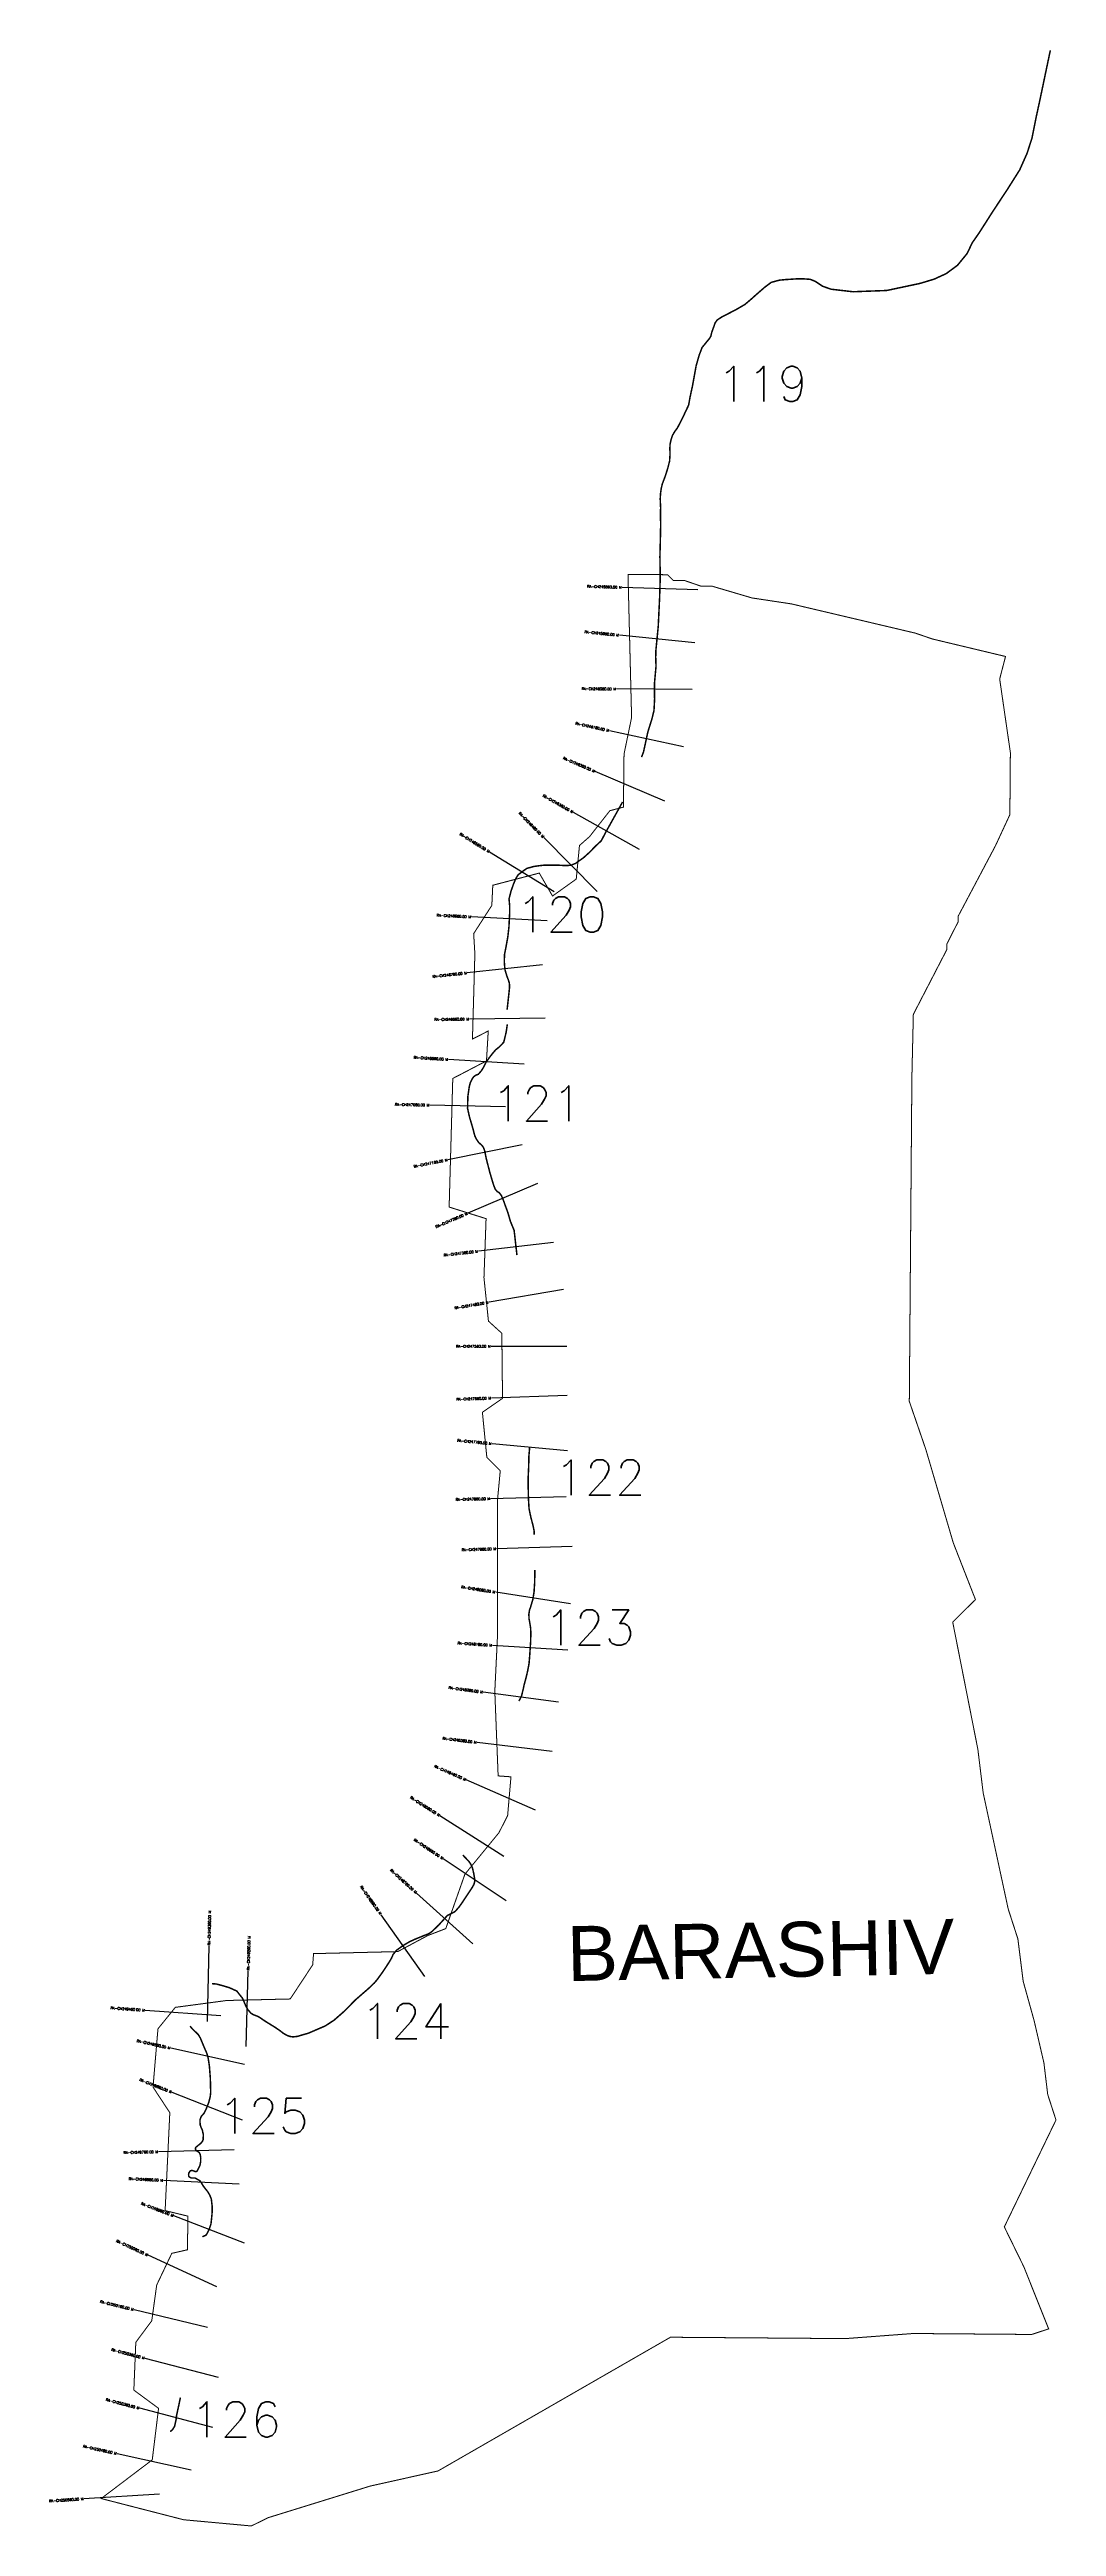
# Model space of a CAD drawing. Header units: metres. Extents: x 277539 to 279535, y 2042715 to 2047619.
import ezdxf
from ezdxf.enums import TextEntityAlignment as Align

# ---------------------------------------------------------------- set-up
doc = ezdxf.new("R2010")
doc.units = ezdxf.units.M
for name, color, linetype in [('CS', 134, 'Continuous'), ('CSMark', 6, 'Continuous'), ('NATURALLY PROTECTED', 3, 'Continuous'), ('VILLAGE NAME', 250, 'Continuous')]:
    doc.layers.add(name, color=color, linetype=linetype)
doc.styles.get("Standard").update_dxf_attribs({"font": 'simplex.shx'})

msp = doc.modelspace()

# ---------------------------------------------------------------- linework, layer by layer
at = {"color": 6, "const_width": 2, "flags": 128}
msp.add_lwpolyline([(278685.5, 2046580.2), (278763.8, 2046579.5), (278774.9, 2046568.3), (278797.3, 2046568.1), (278830.7, 2046556.6), (278853.1, 2046556.5), (278931.2, 2046533.5), (279009.4, 2046521.7), (279255.1, 2046463.8), (279288.5, 2046452.3), (279433.7, 2046417.6), (279422.1, 2046373), (279443.3, 2046227.4), (279442.3, 2046104.4), (279413.9, 2046043.1), (279340.1, 2045903.8), (279340, 2045892.6), (279317.3, 2045848.1), (279317.2, 2045836.9), (279251, 2045709), (279248, 2045580.2), (279247.8, 2045546.6), (279243, 2044942.6), (279275.8, 2044847.3), (279330.2, 2044662.3), (279374.1, 2044550.1), (279329, 2044505.7), (279378.9, 2044253.5), (279389.4, 2044167.4), (279439, 2043937.5), (279458.2, 2043878.2), (279468.7, 2043794.3), (279490.5, 2043715.8), (279509.8, 2043632.6), (279517.3, 2043570.2), (279533.7, 2043519.7), (279431.3, 2043308), (279469.8, 2043229.4), (279519.2, 2043106), (279485.5, 2043095), (279250.7, 2043096.9), (279116.4, 2043086.8), (278769.6, 2043089.5), (278308.9, 2042824.7), (278174.9, 2042794.9), (277972.6, 2042732.3), (277938.9, 2042715.8), (277804.8, 2042728.1), (277641.4, 2042770.1), (277742.6, 2042846.7), (277755.1, 2042948.7), (277706.1, 2042984.8), (277710, 2043079.5), (277741.6, 2043122.1), (277751.4, 2043192.9), (277781.3, 2043255.6), (277812.4, 2043262.7), (277813.2, 2043329.3), (277768.1, 2043340.2), (277777.4, 2043534.1), (277744.1, 2043584.8), (277753.9, 2043700.2), (277788.3, 2043742.7), (277890.2, 2043756.3), (278016, 2043759.3), (278060.6, 2043826.9), (278062.3, 2043849.1), (278229.1, 2043853.1), (278288.8, 2043885), (278324.3, 2043898.6), (278362.2, 2044006.3), (278429.6, 2044088.4), (278446.9, 2044122.3), (278453.2, 2044195.5), (278453.4, 2044199.2), (278428.1, 2044201), (278421.5, 2044368.4), (278427.1, 2044483.8), (278427.1, 2044750.3), (278432.3, 2044805.1), (278405.7, 2044832), (278396.9, 2044921), (278436.8, 2044948.6), (278435.4, 2045077.5), (278408.9, 2045101.5), (278400, 2045187.5), (278404.2, 2045304.4), (278331, 2045327.4), (278338.2, 2045582), (278405, 2045616.8), (278408.5, 2045676), (278377.2, 2045660.1), (278382, 2045828.8), (278379.6, 2045868.8), (278415.6, 2045924.7), (278417.5, 2045964.6), (278509.6, 2045988.7), (278535.9, 2045943.3), (278582.9, 2045976.8), (278589.3, 2046043.3), (278609.3, 2046060.9), (278649.5, 2046112.2), (278676.4, 2046119.3), (278677.6, 2046224.4), (278692.6, 2046296.8), (278685.5, 2046580.2)], dxfattribs=at)
at = {"layer": 'CS'}
for p, q in [((278823.6, 2046549.8), (278673.7, 2046554.3)), ((278817.6, 2046444.9), (278668.3, 2046459.6)), ((278812.8, 2046351.9), (278662.8, 2046353.2)), ((278795.2, 2046238.6), (278648.6, 2046270.6)), ((278758.6, 2046130.9), (278620.6, 2046189.6)), ((278708.1, 2046035.4), (278577.2, 2046108.7)), ((278624.1, 2045952.5), (278518.6, 2046059.1)), ((278538.9, 2045951.4), (278411.3, 2046030.3)), ((278525.2, 2045894.4), (278375.4, 2045901.9)), ((278516.1, 2045806.9), (278366.9, 2045791)), ((278521.1, 2045701.7), (278371.1, 2045699.6)), ((278479.4, 2045610.1), (278329.7, 2045619.5)), ((278442.6, 2045525.8), (278292.6, 2045529.1)), ((278475.7, 2045450.5), (278328.6, 2045421.1)), ((278506, 2045373.8), (278368.1, 2045315)), ((278538, 2045257.3), (278389, 2045239.9)), ((278557.9, 2045163.9), (278410, 2045138.8)), ((278564, 2045051.6), (278414, 2045051.6)), ((278564.7, 2044954.2), (278414.7, 2044949)), ((278565.3, 2044844.6), (278416, 2044858.7)), ((278563.1, 2044753.6), (278413.2, 2044749.9)), ((278574.8, 2044655.2), (278424.9, 2044650.7)), ((278571.5, 2044541.7), (278423.3, 2044564.6)), ((278566.5, 2044449.9), (278416.8, 2044459.5)), ((278547.4, 2044346.9), (278398.7, 2044366.7)), ((278535.4, 2044249.6), (278386.4, 2044267.3)), ((278502.4, 2044133), (278364.9, 2044193)), ((278439.2, 2044041.2), (278312.7, 2044121.9)), ((278444.2, 2043953.7), (278319.3, 2044036.8)), ((278377.9, 2043868.5), (278266.5, 2043968.9)), ((278283.1, 2043803.9), (278196.2, 2043926.2)), ((277851.9, 2043714.7), (277855.1, 2043864.7)), ((277928.9, 2043665.2), (277932.9, 2043815.1)), ((277878.4, 2043726), (277728.8, 2043736.7)), ((277925.7, 2043629.3), (277779.2, 2043661.7)), ((277921.4, 2043519.4), (277781.8, 2043574.3)), ((277904.9, 2043460.8), (277754.9, 2043456.9)), ((277914.7, 2043392.5), (277764.9, 2043399.9)), ((277925.2, 2043275.8), (277785.2, 2043329.7)), ((277870.8, 2043189.3), (277734.5, 2043251.8)), ((277852.3, 2043108.6), (277706.5, 2043143.9)), ((277873.6, 2043009.9), (277728.4, 2043047.7)), ((277862.8, 2042911), (277717.7, 2042948.8)), ((277819.5, 2042826.6), (277673, 2042858.8)), ((277756.9, 2042778.9), (277607.2, 2042769.5))]:
    msp.add_line(p, q, dxfattribs=at)
at = {"layer": 'NATURALLY PROTECTED', "const_width": 3, "flags": 128}
for points in [[(279522.5, 2047617.9), (279502, 2047520.4), (279493.6, 2047481.7), (279486.2, 2047444.2), (279476.3, 2047413.7), (279461.8, 2047381.1), (279437.9, 2047343.3), (279408.5, 2047298.8), (279381.6, 2047256.7), (279367.9, 2047237), (279357.5, 2047215.4), (279338.5, 2047192.2), (279316.1, 2047175.7), (279292.1, 2047164.7), (279264.2, 2047156.3), (279198.2, 2047142.3), (279131.5, 2047139.8), (279088, 2047144.8), (279071.2, 2047150.7), (279056.9, 2047160.2), (279046.8, 2047164.4), (279032.8, 2047165.4), (279018, 2047165.2), (278997.9, 2047163.9), (278985.4, 2047162.7), (278969.4, 2047158.4), (278956.8, 2047149), (278939.7, 2047134.2), (278928.4, 2047124.1), (278917.1, 2047114.6), (278899.8, 2047104.5), (278871.3, 2047089.8), (278862.4, 2047084), (278858.1, 2047078.1), (278855.2, 2047069.7), (278851.5, 2047059.7), (278849.6, 2047051.7), (278847.3, 2047047.8), (278839.3, 2047037.9), (278832.4, 2047029.6), (278826.6, 2047014.4), (278820.5, 2046993.2), (278813.2, 2046952.9), (278808.5, 2046931.5), (278805.6, 2046915.1), (278800.6, 2046904.9), (278794.2, 2046891.1), (278783.6, 2046870.5), (278778.1, 2046863), (278773.8, 2046855.7), (278771, 2046847.5), (278768.9, 2046838.2), (278768.4, 2046829.6), (278768.8, 2046818.4), (278767.9, 2046804.6), (278764.3, 2046790.4), (278759.3, 2046774.7), (278753.6, 2046759.6), (278751.4, 2046750.6), (278750, 2046741), (278749.3, 2046729.8), (278750.1, 2046712.6), (278749.9, 2046695.7), (278750.2, 2046677.8), (278749.6, 2046648.8), (278748.7, 2046614.9), (278749.4, 2046574.6), (278748.1, 2046533.3), (278745.4, 2046477.2), (278740.7, 2046429.3), (278740.4, 2046416), (278741, 2046397.8), (278738.4, 2046369.6), (278737.9, 2046364.2), (278737.8, 2046351.7), (278738.2, 2046333.5), (278737, 2046310.8), (278733.1, 2046294.6), (278724.8, 2046268.1), (278716.3, 2046228.9), (278712.3, 2046218.2)], [(278674.7, 2046129.5), (278663.3, 2046108.9), (278640.5, 2046068.1), (278632.6, 2046052.7), (278622.2, 2046043.1), (278608, 2046028.7), (278597.3, 2046019.1), (278587.4, 2046012.1), (278581.9, 2046008.1), (278573.9, 2046004.8), (278565.6, 2046003.6), (278555.3, 2046003.9), (278545, 2046004.5), (278532.5, 2046004.4), (278518.6, 2046004.3), (278507.9, 2046003.1), (278499, 2046001.8), (278485, 2045998), (278479.2, 2045993.9), (278467.8, 2045985.4), (278463.3, 2045978.2), (278458.5, 2045966.8), (278453.6, 2045952.9), (278449.7, 2045937.7), (278450.9, 2045924.5), (278450.9, 2045909.2), (278449.5, 2045882), (278447.2, 2045861.8), (278443.7, 2045842.6), (278440.8, 2045827.6), (278440.3, 2045814.4), (278440.8, 2045806.1), (278441.7, 2045797.3), (278445.3, 2045785), (278448.4, 2045777), (278450.3, 2045770.9), (278450.8, 2045763.3), (278448.9, 2045745.1), (278445.9, 2045718.4)], [(278446.3, 2045689.1), (278443.9, 2045673.1), (278439.2, 2045653.7), (278431.1, 2045645.1), (278423.3, 2045638.8), (278417, 2045631.5), (278409.3, 2045621.5), (278404.6, 2045614.9), (278402, 2045609.7), (278399.3, 2045604.4), (278395.1, 2045597.6), (278388.9, 2045590.4), (278383.2, 2045588.1), (278379.7, 2045585.4), (278376.9, 2045581.7), (278372.6, 2045572.7), (278371, 2045566.3), (278368.1, 2045546.7), (278367.5, 2045522.9), (278371.2, 2045506), (278375.2, 2045492.7), (278378.4, 2045481.7), (278381.7, 2045468.9), (278385.2, 2045461.6), (278389.7, 2045455), (278395.1, 2045450.4), (278398.8, 2045445.8), (278401.5, 2045438.8), (278404.5, 2045423.7), (278411.5, 2045396.3), (278418.8, 2045371.8), (278422.4, 2045362.6), (278426.2, 2045358.2), (278430.3, 2045355.7), (278434.5, 2045350.3), (278438, 2045342.2), (278443, 2045328.3), (278447.2, 2045317), (278452.6, 2045298.6), (278459.7, 2045281.5), (278461.3, 2045268.3), (278462.7, 2045255.4), (278465.4, 2045232.2)], [(278490.7, 2044852.9), (278489.1, 2044835.2), (278488.6, 2044813.1), (278487.5, 2044789.6), (278487.8, 2044766.8), (278488.2, 2044749.7), (278489.3, 2044730.9), (278490.9, 2044722.5), (278493.1, 2044712.6), (278497.3, 2044696.4), (278499.5, 2044685.8), (278499.5, 2044678.7)], [(278500.9, 2044609), (278500.5, 2044584.1), (278499.3, 2044565.7), (278497.1, 2044551.2), (278492.2, 2044534.7), (278490.2, 2044529.4), (278489, 2044521.1), (278489.3, 2044512.2), (278490.3, 2044507.3), (278492.4, 2044494.3), (278493, 2044484), (278492.4, 2044465.3), (278490.7, 2044439.9), (278489.4, 2044423.8), (278486.5, 2044408.4), (278482.8, 2044392.9), (278479.6, 2044381.4), (278477.7, 2044372.4), (278474.6, 2044359.9), (278471.5, 2044353.1), (278469.1, 2044349.4)], [(278358.2, 2044044.2), (278363.5, 2044038.7), (278371, 2044030.6), (278374.9, 2044024.4), (278377.2, 2044018.7), (278379.6, 2044008.5), (278381.3, 2043998.8), (278382, 2043993.2), (278380.1, 2043986.2), (278376.7, 2043980.1), (278356.7, 2043949.9), (278350.5, 2043941.3), (278342.8, 2043932.5), (278332.6, 2043927), (278327.4, 2043924.5), (278311.1, 2043906.5), (278297.2, 2043893.1), (278290.8, 2043888.6), (278280.5, 2043884.6), (278263.8, 2043877.8), (278253.2, 2043873), (278240.8, 2043865.8), (278227.2, 2043856.2), (278220.1, 2043847.7), (278216.5, 2043839.6), (278211.4, 2043831.1), (278199.3, 2043812.8), (278188.5, 2043797.8), (278182.7, 2043791), (278171.4, 2043780.2), (278144.8, 2043757.1), (278124.6, 2043736.3), (278103, 2043717.4), (278085.6, 2043706), (278052.4, 2043691.7), (278030.1, 2043685.2), (278021.6, 2043684.2), (278015.6, 2043685.1), (278010.9, 2043686.7), (278003.3, 2043690.7), (277994.5, 2043697.4), (277985.2, 2043703.7), (277968.9, 2043713.7), (277961.7, 2043718.4), (277956.3, 2043722.3), (277950.9, 2043725.2), (277943.9, 2043727.8), (277938.5, 2043730.7), (277931.6, 2043738.8), (277927.4, 2043746.9), (277921.6, 2043760.6), (277916.3, 2043767.1), (277910.3, 2043774.9), (277895.2, 2043781.8), (277878.6, 2043786.6), (277869.9, 2043788.9), (277860.9, 2043789.6)], [(277817.7, 2043705.5), (277818.9, 2043703.8), (277823.1, 2043698.9), (277829.9, 2043692.6), (277833.7, 2043689), (277838.1, 2043681.5), (277845.9, 2043662.7), (277850.7, 2043651.9), (277853.6, 2043641.2), (277855.9, 2043625.9), (277857.7, 2043602.1), (277858.4, 2043574.3), (277857.5, 2043566.2), (277854.5, 2043554.3), (277849.2, 2043540.8), (277844.8, 2043532.5), (277840.5, 2043527.8), (277838.5, 2043524), (277837.3, 2043520.2), (277837.2, 2043516.1), (277837.6, 2043510), (277839.4, 2043505), (277841.8, 2043499.7), (277843.8, 2043490.7), (277843.6, 2043484.7), (277843.6, 2043481.2), (277842.1, 2043477.6), (277839.2, 2043473.9), (277836.1, 2043471.3), (277833.3, 2043469.2), (277831.1, 2043467.3), (277829, 2043465.7), (277828.3, 2043463.9), (277828.1, 2043461.9), (277829, 2043459.8), (277830.9, 2043458.4), (277835.4, 2043455.6), (277837.2, 2043452.5), (277838.3, 2043448.1), (277838.7, 2043443.3), (277838.4, 2043436.5), (277837, 2043429.7), (277831.4, 2043418.5), (277829.4, 2043417.4), (277827.2, 2043417.8), (277823.4, 2043419.3), (277820.4, 2043419.8), (277818.1, 2043418.9), (277816.9, 2043417.7), (277815.9, 2043416), (277815, 2043414.2), (277814.6, 2043411.7), (277814.7, 2043408.9), (277816, 2043407), (277819.7, 2043404.8), (277823.6, 2043404.7), (277827.3, 2043404.8), (277831.2, 2043402.7), (277836.8, 2043399.5), (277839.4, 2043396.2), (277843.3, 2043389.6), (277847.6, 2043383.8), (277852.7, 2043377.4), (277856.4, 2043371.2), (277859.6, 2043363.4), (277861.5, 2043347.7), (277861.5, 2043340.7), (277860.8, 2043331), (277859, 2043313.9), (277855.2, 2043302.8), (277850.8, 2043293.9), (277848.5, 2043291.2), (277844, 2043289.5), (277842, 2043288.5)], [(277798.4, 2042970.1), (277794.8, 2042953.1), (277790.9, 2042935.2), (277789.7, 2042925.8), (277786.8, 2042912.9), (277783.5, 2042907.7), (277781.3, 2042905.1), (277778.2, 2042902.7)]]:
    msp.add_lwpolyline(points, dxfattribs=at)

# ---------------------------------------------------------------- texts
at = {"char_height": 70, "attachment_point": 1}
for s, insert in [('119', (278862, 2046992.3)), ('120', (278463.8, 2045941.8)), ('121', (278415.1, 2045567.6)), ('122', (278539.7, 2044826.8)), ('123', (278519.1, 2044529.6)), ('124', (278155.8, 2043750.6)), ('125', (277873.1, 2043562.7)), ('126', (277818, 2042961.8))]:
    msp.add_mtext_dynamic_manual_height_columns(s, width=95.172, gutter_width=1, heights=[0], dxfattribs=dict(at, insert=insert))
at = {"layer": 'CSMark'}
for s, rotation, p in [('RA-CH245860.00 M', 358.2669, (278672.7, 2046554.4)), ('RA-CH245960.00 M', 354.4014, (278667.3, 2046459.7)), ('RA-CH246060.00 M', 359.5219, (278661.8, 2046353.2)), ('RA-CH246160.00 M', 347.6697, (278647.7, 2046270.8)), ('RA-CH246260.00 M', 336.9773, (278619.6, 2046190)), ('RA-CH246360.00 M', 330.7383, (278576.4, 2046109.2)), ('RA-CH246460.00 M', 314.712, (278517.9, 2046059.8)), ('RA-CH246560.00 M', 328.2805, (278410.4, 2046030.8)), ('RA-CH246660.00 M', 357.1475, (278374.4, 2045901.9)), ('RA-CH246760.00 M', 6.1172, (278366, 2045790.9)), ('RA-CH246860.00 M', 0.803, (278370.1, 2045699.6)), ('RA-CH246960.00 M', 356.4168, (278328.7, 2045619.5)), ('RA-CH247060.00 M', 358.7437, (278291.6, 2045529.1)), ('RA-CH247160.00 M', 11.3153, (278327.6, 2045420.9)), ('RA-CH247260.00 M', 23.098, (278367.1, 2045314.6)), ('RA-CH247360.00 M', 6.6428, (278388, 2045239.8)), ('RA-CH247460.00 M', 9.633, (278409, 2045138.7)), ('RA-CH247660.00 M', 1.9939, (278413.7, 2044949)), ('RA-CH247760.00 M', 354.5741, (278415, 2044858.8)), ('RA-CH247860.00 M', 1.3931, (278412.2, 2044749.9)), ('RA-CH247960.00 M', 1.7489, (278423.9, 2044650.6)), ('RA-CH248060.00 M', 351.2042, (278422.3, 2044564.8)), ('RA-CH248160.00 M', 356.3246, (278415.8, 2044459.6)), ('RA-CH248260.00 M', 352.4247, (278397.7, 2044366.8)), ('RA-CH248360.00 M', 353.2244, (278385.4, 2044267.4)), ('RA-CH248460.00 M', 336.4544, (278364, 2044193.4)), ('RA-CH248560.00 M', 327.4765, (278311.9, 2044122.4)), ('RA-CH248660.00 M', 326.36, (278318.5, 2044037.3)), ('RA-CH248760.00 M', 317.9588, (278265.7, 2043969.6)), ('RA-CH248860.00 M', 305.4045, (278195.6, 2043927)), ('RA-CH249460.00 M', 355.9168, (277727.8, 2043736.8)), ('RA-CH249560.00 M', 347.5177, (277778.3, 2043661.9)), ('RA-CH249660.00 M', 338.5047, (277780.9, 2043574.7)), ('RA-CH249760.00 M', 1.505, (277753.9, 2043456.8)), ('RA-CH249860.00 M', 357.1734, (277763.9, 2043400)), ('RA-CH249960.00 M', 338.9137, (277784.3, 2043330.1)), ('RA-CH250060.00 M', 335.375, (277733.5, 2043252.2)), ('RA-CH250160.00 M', 346.3782, (277705.6, 2043144.1)), ('RA-CH250260.00 M', 345.4065, (277727.4, 2043048)), ('RA-CH250360.00 M', 345.4113, (277716.7, 2042949)), ('RA-CH250460.00 M', 347.5936, (277672, 2042859.1)), ('RA-CH250560.00 M', 3.595, (277606.2, 2042769.4))]:
    msp.add_text(s, height=5, rotation=rotation, dxfattribs=at).set_placement(p, align=Align.MIDDLE_RIGHT)
msp.add_text('RA-CH247560.00 M', height=5, dxfattribs=at).set_placement((278413, 2045051.6), align=Align.MIDDLE_RIGHT)
for s, rotation, p in [('RA-CH249360.00 M', 88.7808, (277855.1, 2043865.7)), ('RA-CH249260.00 M', 88.4948, (277932.9, 2043816.1))]:
    msp.add_text(s, height=5, rotation=rotation, dxfattribs=at).set_placement(p, align=Align.MIDDLE_LEFT)
at = {"layer": 'VILLAGE NAME', "insert": (278563.3, 2043903.3), "char_height": 108.748, "attachment_point": 1, "rotation": 1.1028}
msp.add_mtext_dynamic_manual_height_columns('{\\fArial|b0|i0|c0|p34;BARASHIV}', width=726.929, gutter_width=543.7, heights=[0], dxfattribs=at)

doc.saveas('drawing.dxf')
